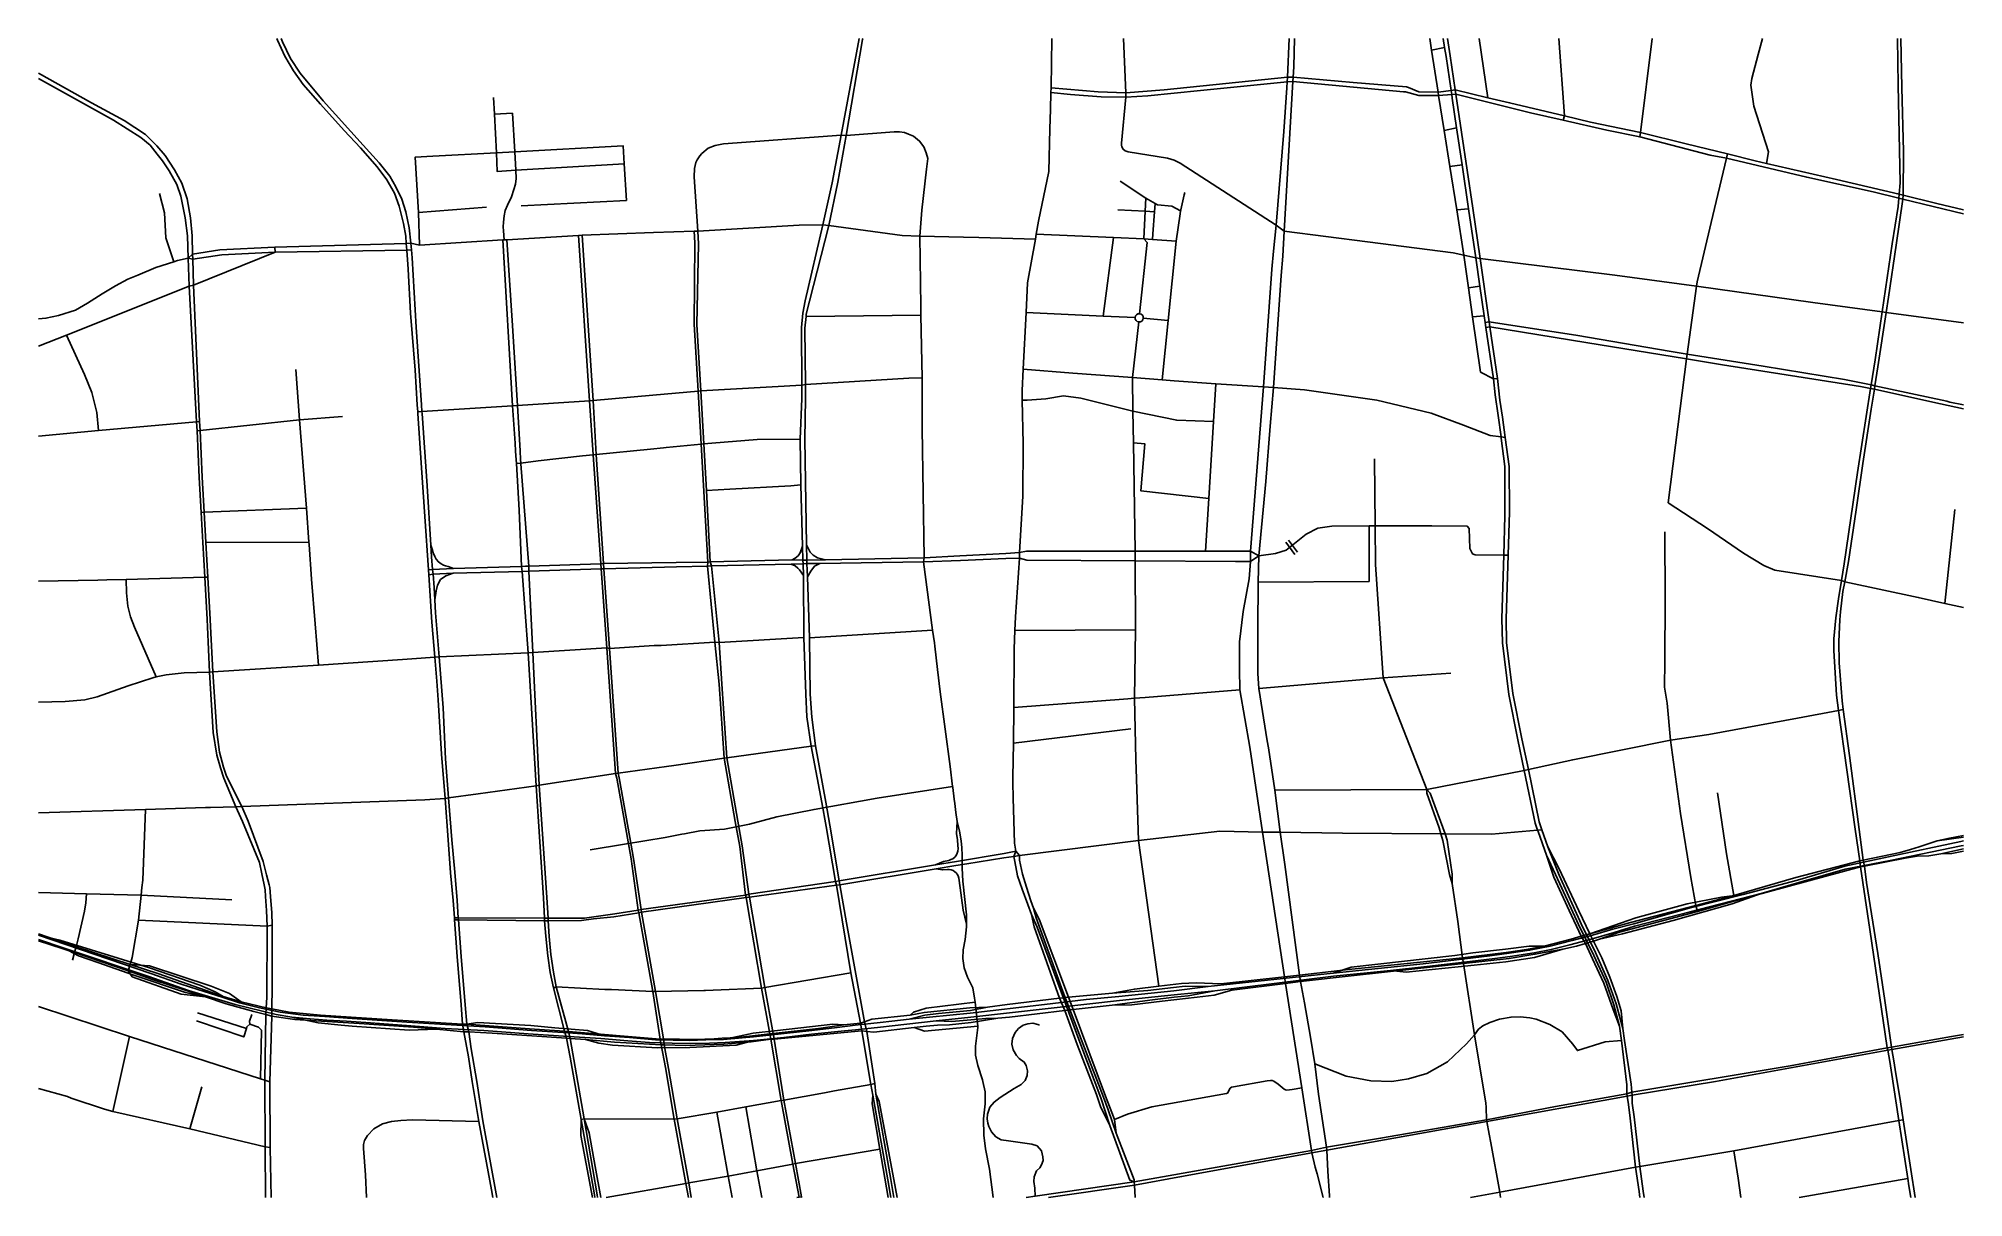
# Model space of a CAD drawing. Header units: inches. Extents: x 13422584 to 13430064, y 3681346 to 3685846.
import ezdxf

# ---------------------------------------------------------------- set-up
doc = ezdxf.new("R2010")
doc.units = ezdxf.units.IN
doc.header["$MEASUREMENT"] = 0

msp = doc.modelspace()

# ---------------------------------------------------------------- linework, layer by layer
for points in [[(13423509.4, 3685846), (13423512.1, 3685839.1), (13423541.3, 3685777.1), (13423574.4, 3685720.6), (13423612.6, 3685667.7), (13423678.7, 3685591.6), (13423771.9, 3685489.3), (13423834.2, 3685422)], [(13423845.4, 3685431.8), (13423689.8, 3685604.1), (13423600.8, 3685711.1), (13423562.9, 3685769), (13423531.8, 3685832.7), (13423526.7, 3685846)], [(13425772.6, 3685846), (13425702.9, 3685470.2), (13425668.1, 3685285.3), (13425631.2, 3685122.6), (13425562.4, 3684828.1), (13425553.1, 3684780.1), (13425547.8, 3684723.7), (13425549.7, 3684500), (13425550.1, 3684448.3)], [(13425564.2, 3684448.9), (13425564.1, 3684502.4), (13425561.4, 3684721.9), (13425565.9, 3684766.2), (13425566.9, 3684775.9), (13425579.1, 3684825.9), (13425654.4, 3685120.4), (13425690.2, 3685288.4), (13425722.3, 3685469.9), (13425785.5, 3685842.2)], [(13425785.5, 3685842.2), (13425786.2, 3685846)], [(13426520.8, 3685846), (13426517.9, 3685654.8), (13426517.7, 3685636.8), (13426516.1, 3685570)], [(13427392.4, 3685120.8), (13427019.8, 3685362.4), (13426996.2, 3685373.4), (13426970.5, 3685380.9), (13426817.3, 3685406.5), (13426806.3, 3685410.1), (13426798.8, 3685416.1), (13426793.7, 3685425), (13426792.1, 3685431.6), (13426792.2, 3685440), (13426808.3, 3685617.8), (13426808.5, 3685634.6), (13426799.3, 3685846)], [(13427443.3, 3685846), (13427436.5, 3685696.5), (13427435.6, 3685677.6), (13427434.6, 3685654.1), (13427423.2, 3685484.5), (13427392.4, 3685120.8), (13427382.4, 3685020.8)], [(13427418.1, 3685001.4), (13427424.5, 3685097.7), (13427457.7, 3685679), (13427458.7, 3685696.4), (13427461, 3685736.2), (13427464.5, 3685846)], [(13427989.8, 3685846), (13427996.8, 3685801.3), (13428022.2, 3685638.2), (13428024.2, 3685624.4), (13428046, 3685488.8), (13428068, 3685348.7), (13428094.5, 3685180.5), (13428122.2, 3685004.8), (13428140.1, 3684878), (13428155.9, 3684765.6), (13428186.2, 3684550.7), (13428236.7, 3684524.2), (13428252.7, 3684526.3)], [(13428042.3, 3685846), (13428047.5, 3685811.7), (13428052.8, 3685776.7), (13428072.5, 3685644.6), (13428074.9, 3685628), (13428077, 3685614.2), (13428094, 3685499.3), (13428115.3, 3685356.1), (13428140.8, 3685184.7), (13428168.4, 3684995), (13428184.4, 3684884.5), (13428201.1, 3684769.3), (13428205, 3684742.9), (13428207.7, 3684723.8), (13428236.7, 3684524.2), (13428243.3, 3684462.1)], [(13428262.5, 3684441.2), (13428252.7, 3684526.3), (13428223.7, 3684726.2), (13428220.9, 3684745.3), (13428185.2, 3684991.5), (13428156.8, 3685187.1), (13428090.9, 3685630.4), (13428088.4, 3685647), (13428068.8, 3685779.2), (13428058.6, 3685846)], [(13428181.8, 3685846), (13428215.8, 3685615.6)], [(13428491.3, 3685846), (13428512.6, 3685545.8), (13428508.1, 3685528.8)], [(13428853.3, 3685846), (13428808.1, 3685480.5), (13428806.1, 3685463.8)], [(13429297.7, 3685361.2), (13429305.9, 3685406.3), (13429248.6, 3685583.7), (13429237.8, 3685664.3), (13429240.8, 3685690.6), (13429265.3, 3685784.3), (13429282.5, 3685846)], [(13429807.1, 3685846), (13429809.7, 3685664.3), (13429817.3, 3685285.3), (13429813.7, 3685241.3), (13429812.4, 3685225.5), (13429809.8, 3685193.5), (13429786.5, 3685048.3), (13429747.4, 3684784.2), (13429720, 3684599), (13429704.9, 3684501.1), (13429702.8, 3684487.6), (13429652.2, 3684160.6), (13429599.5, 3683806.4), (13429589, 3683741.5), (13429577.6, 3683670.8), (13429567.5, 3683596.6)], [(13429583.1, 3683589.3), (13429585.1, 3683620.4), (13429595, 3683699.4), (13429602, 3683736.8), (13429616.7, 3683815), (13429646.1, 3684015.6), (13429673.1, 3684196.3), (13429704.7, 3684406.5), (13429717.2, 3684485.1), (13429719.2, 3684497.9), (13429730.8, 3684571), (13429762.6, 3684781.7), (13429771.7, 3684841.6), (13429801.4, 3685043.4), (13429827.4, 3685221.9), (13429829.7, 3685238.2), (13429830.3, 3685406.7), (13429824.1, 3685655.6), (13429819.9, 3685846)], [(13427996.8, 3685801.3), (13428047.5, 3685811.7)], [(13422999, 3685473.2), (13422916.3, 3685527.3), (13422789.6, 3685595.9), (13422583.6, 3685711.5)], [(13422583.6, 3685690.2), (13422875, 3685529), (13422981.2, 3685462)], [(13426517.7, 3685636.8), (13426593.7, 3685629.1), (13426712.6, 3685619.8), (13426808.3, 3685617.8), (13426893.8, 3685622.9), (13427098.9, 3685644.7), (13427435.6, 3685677.6), (13427457.7, 3685679), (13427887.5, 3685639), (13427896, 3685638.5), (13427947.3, 3685624.6), (13428024.2, 3685624.4), (13428074.9, 3685628), (13428090.9, 3685630.4), (13428381.7, 3685557.9), (13428508.1, 3685528.8), (13428677.9, 3685489.6), (13428806.1, 3685463.8), (13429078.7, 3685393.6), (13429143.1, 3685381.1), (13429454.8, 3685307.4), (13429712.2, 3685251.3), (13429812.4, 3685225.5), (13429827.4, 3685221.9), (13430063.6, 3685164.9)], [(13430063.6, 3685180.9), (13429960.3, 3685205.2), (13429829.7, 3685238.2), (13429813.7, 3685241.3), (13429570.6, 3685298.1), (13429297.7, 3685361.2), (13429253.5, 3685371.4), (13429146, 3685398), (13428986.3, 3685436.7), (13428808.1, 3685480.5), (13428613.8, 3685521.6), (13428512.6, 3685545.8), (13428299.9, 3685596.7), (13428215.8, 3685615.6), (13428088.4, 3685647), (13428072.5, 3685644.6), (13428022.2, 3685638.2), (13427947.5, 3685639.5), (13427906.9, 3685656.1), (13427898.8, 3685658), (13427692.6, 3685675.6), (13427458.7, 3685696.4), (13427436.5, 3685696.5), (13426957.7, 3685646.7), (13426808.5, 3685634.6), (13426701.5, 3685638.6), (13426517.9, 3685654.8)], [(13424352.2, 3685617), (13424355.6, 3685552.5), (13424363.5, 3685402.4), (13424365.4, 3685330.1), (13424438.7, 3685334.4), (13424859.8, 3685359)], [(13424355.6, 3685552.5), (13424424.8, 3685556.1)], [(13424392.6, 3685064.1), (13424389.8, 3685099.6), (13424388.9, 3685114.5), (13424389.8, 3685133), (13424393.1, 3685156.9), (13424397, 3685177.8), (13424405.4, 3685198.4), (13424420.9, 3685231.6), (13424431, 3685259.9), (13424437.6, 3685281.1), (13424440.3, 3685302.3), (13424438.7, 3685334.4), (13424434.1, 3685406), (13424424.8, 3685556.1)], [(13426516.1, 3685570), (13426513.4, 3685495.8)], [(13422981.2, 3685462), (13423016.9, 3685431.6), (13423045.1, 3685396.6), (13423065.3, 3685371.4), (13423091.2, 3685332.3), (13423121.6, 3685279.1), (13423136.8, 3685234), (13423153.7, 3685149.6), (13423162.4, 3685079.6), (13423164.9, 3684992.7), (13423169.3, 3684884.9), (13423197.7, 3684358.2), (13423199.6, 3684323.1), (13423208.2, 3684141.8), (13423215.8, 3684006.2), (13423222.3, 3683888.9), (13423229.8, 3683753.9), (13423238.9, 3683590), (13423240.3, 3683562.1), (13423248.6, 3683385.7), (13423261.8, 3683151.7), (13423276.1, 3683063.3), (13423291.2, 3683013.6), (13423303.8, 3682974.7), (13423349.7, 3682863.3)], [(13423374, 3682863.9), (13423314.2, 3682981.7), (13423302.8, 3683017), (13423286.9, 3683075.2), (13423277.1, 3683154.5), (13423260.4, 3683386.5), (13423252.1, 3683562.9), (13423250.7, 3683590.7), (13423241.6, 3683754.8), (13423234.1, 3683889), (13423227.6, 3684006.7), (13423220, 3684142.6), (13423211.4, 3684324.4), (13423209.8, 3684359), (13423185.9, 3684888.8), (13423182.9, 3684989.2), (13423181.8, 3685008.9), (13423180.8, 3685080.3), (13423174.1, 3685150), (13423160.6, 3685223.2), (13423140.9, 3685284.6), (13423112.4, 3685336.3), (13423075.8, 3685391.8), (13423043.7, 3685429.8), (13422999, 3685473.2)], [(13425145.4, 3685097.9), (13425131.2, 3685309.2), (13425132.4, 3685341.5), (13425138.4, 3685364.1), (13425143.2, 3685375.5), (13425153, 3685390.1), (13425161.7, 3685399.7), (13425185.6, 3685419.7), (13425213, 3685430.7), (13425245.3, 3685436.7), (13425702.9, 3685470.2), (13425722.3, 3685469.9)], [(13425722.3, 3685469.9), (13425908.8, 3685484.2), (13425929.6, 3685483.6), (13425948.2, 3685480.9), (13425964, 3685474.9), (13425983.5, 3685466.6), (13426007.5, 3685448), (13426023.9, 3685425), (13426032.6, 3685402.4), (13426038.7, 3685379.7), (13426034.5, 3685339.2), (13426015.7, 3685179.6), (13426008.3, 3685078.3), (13426011.6, 3684806.9), (13426012.3, 3684771.2), (13426017, 3684529.1), (13426017.1, 3684356.3)], [(13426513.4, 3685495.8), (13426509.4, 3685329.6), (13426469.5, 3685136.8), (13426460.6, 3685086.8), (13426457.2, 3685067.4), (13426427.2, 3684897.2), (13426421.2, 3684781.6), (13426409.9, 3684562.7), (13426405.6, 3684479.6), (13426406.4, 3684442.1), (13426410.1, 3684273.1), (13426409, 3684068.9), (13426396, 3683850.6), (13426395, 3683828.3), (13426380.5, 3683601.1), (13426378, 3683546.8), (13426374.8, 3683476.8), (13426373.3, 3683249), (13426372.6, 3683109.9), (13426369.4, 3682977.9)], [(13428046, 3685488.8), (13428094, 3685499.3)], [(13423834.2, 3685422), (13423899.5, 3685348.3), (13423937.3, 3685297.5), (13423966.8, 3685244.9), (13423985, 3685194.6), (13424001.6, 3685128.2), (13424010.5, 3685078.4), (13424012.7, 3685050.5), (13424014.6, 3685024.8), (13424020.3, 3684950), (13424029.7, 3684779.5), (13424046.7, 3684557.9), (13424055.2, 3684424.3), (13424057.1, 3684396.1), (13424057.5, 3684390.5), (13424072.2, 3684178.5), (13424085.4, 3683990), (13424098.9, 3683783.6)], [(13424123.5, 3683666.1), (13424120.6, 3683714.9), (13424116.7, 3683765.7), (13424115.1, 3683784.5), (13424111.2, 3683833.4), (13424108.3, 3683878.2), (13424093.2, 3684109.2), (13424074, 3684390.3), (13424073.5, 3684397.6), (13424071.8, 3684423.7), (13424051, 3684725.2), (13424035.6, 3684994.7), (13424032.5, 3685025.4), (13424029.9, 3685051.1), (13424023.8, 3685111.3), (13424011.3, 3685172.7), (13423995.4, 3685222.6), (13423972.2, 3685269.8), (13423948.8, 3685311.9), (13423907.3, 3685363.3), (13423845.4, 3685431.8)], [(13424064.1, 3685043.8), (13424060.2, 3685170.1), (13424054, 3685277.3), (13424047.7, 3685385.6), (13424115.7, 3685389.8), (13424363.5, 3685402.4), (13424434.1, 3685406), (13424855.9, 3685429.2), (13424859.8, 3685359), (13424867.8, 3685217.1)], [(13428916.6, 3684043.1), (13428963, 3684409.2), (13428987.7, 3684602), (13428990.5, 3684620.4), (13429026.4, 3684883.8), (13429028.7, 3684901.1), (13429083.2, 3685131.9), (13429143.1, 3685381.1), (13429146, 3685398)], [(13426879.2, 3685068), (13426884.4, 3685175), (13426886.8, 3685225.9), (13426787.2, 3685292.7)], [(13428115.3, 3685356.1), (13428068, 3685348.7)], [(13423109.5, 3684978.9), (13423078.9, 3685071.7), (13423073.7, 3685169.5), (13423053.4, 3685244.6)], [(13426886.8, 3685225.9), (13426922.6, 3685206), (13426932.1, 3685200.6), (13426987.9, 3685194.7), (13427021.4, 3685177.5)], [(13427022.1, 3685180.6), (13427035.3, 3685239.1)], [(13427035.3, 3685239.1), (13427037.6, 3685247.6)], [(13424324.2, 3685191.6), (13424060.2, 3685170.1)], [(13424867.8, 3685217.1), (13424459.7, 3685196.9)], [(13426777.6, 3685180.8), (13426884.4, 3685175), (13426920.2, 3685172.9)], [(13426922.6, 3685206), (13426920.2, 3685172.9), (13426914, 3685088.2), (13426912.3, 3685065.6)], [(13426950.5, 3684520.4), (13426973.8, 3684751.7), (13427004.7, 3685058.7), (13427019.5, 3685165.7), (13427021.4, 3685177.5), (13427022.1, 3685180.6)], [(13428140.8, 3685184.7), (13428094.5, 3685180.5)], [(13425631.2, 3685122.6), (13425539.1, 3685121.7), (13425145.4, 3685097.9), (13425131.4, 3685097.6), (13424973, 3685092.5), (13424695.8, 3685082.3), (13424681.8, 3685081.5), (13424403.5, 3685064.8), (13424392.6, 3685064.1), (13424387.2, 3685063.8), (13424064.1, 3685043.8), (13424029.9, 3685051.1)], [(13424681.8, 3685081.5), (13424724.4, 3684439.2), (13424739.3, 3684229), (13424769.1, 3683806.9), (13424769.9, 3683786.4), (13424792.3, 3683479.7), (13424826.1, 3682992.1), (13424830.7, 3682973.7), (13424872.5, 3682741.5)], [(13424881.3, 3682743.3), (13424839.6, 3682975.3), (13424835.9, 3682993.1), (13424801.8, 3683477.9), (13424779.9, 3683786.7), (13424779.2, 3683807.8), (13424750.8, 3684230.5), (13424739, 3684440.4), (13424695.8, 3685082.3)], [(13425131.4, 3685097.6), (13425133.3, 3685053), (13425130.9, 3684736.5), (13425147.2, 3684476.3), (13425158.6, 3684270.6), (13425183.8, 3683813.3), (13425182.6, 3683796.8), (13425211, 3683501.5), (13425228, 3683339.1), (13425247.8, 3683052.2), (13425290.4, 3682805.3)], [(13425300.6, 3682806.9), (13425258.1, 3683053.5), (13425238.3, 3683339.9), (13425228.2, 3683501.1), (13425199.3, 3683798), (13425194.1, 3683814.4), (13425178.8, 3684091.2), (13425168.9, 3684271.6), (13425157.5, 3684477.9), (13425141.1, 3684735.9), (13425147.6, 3685048.8), (13425145.4, 3685097.9)], [(13426178.5, 3685075.1), (13426008.3, 3685078.3), (13425939.9, 3685081.8), (13425654.4, 3685120.4), (13425631.2, 3685122.6)], [(13426237.9, 3685073.5), (13426178.5, 3685075.1)], [(13426457.2, 3685067.4), (13426237.9, 3685073.5)], [(13426460.6, 3685086.8), (13426760.2, 3685073.4), (13426879.2, 3685068)], [(13426720.6, 3684768.2), (13426760.2, 3685073.4)], [(13427392.4, 3685120.8), (13427424.5, 3685097.7), (13427747.9, 3685056.2), (13428080.8, 3685013.5), (13428122.2, 3685004.8), (13428168.4, 3684995), (13428185.2, 3684991.5), (13428709.1, 3684927.1), (13429026.4, 3684883.8), (13429478.5, 3684820.4), (13429747.4, 3684784.2), (13429762.6, 3684781.7), (13430063.6, 3684741.8)], [(13422583.6, 3684651.2), (13422692.8, 3684694.8), (13423169.3, 3684884.9), (13423185.9, 3684888.8), (13423503, 3685016.1), (13423501.3, 3685035.9)], [(13424029.9, 3685051.1), (13424012.7, 3685050.5), (13423501.3, 3685035.9), (13423287.6, 3685025.3), (13423181.8, 3685008.9), (13423164.9, 3684992.7)], [(13423164.9, 3684992.7), (13423182.9, 3684989.2), (13423296.3, 3685006.6), (13423503, 3685016.1), (13424014.6, 3685024.8), (13424032.5, 3685025.4)], [(13424387.2, 3685063.8), (13424425.5, 3684420.1), (13424435.6, 3684275.3), (13424437.5, 3684243.4)], [(13424454.8, 3684245), (13424444.8, 3684421.3), (13424424.7, 3684750.9), (13424403.5, 3685064.8)], [(13426861.9, 3684777.4), (13426891, 3685053.7), (13426879.2, 3685068)], [(13426879.2, 3685068), (13426912.3, 3685065.6), (13427004.7, 3685058.7)], [(13427382.4, 3685020.8), (13427376.1, 3684950.3)], [(13427412.7, 3684925.5), (13427418.1, 3685001.4)], [(13423164.9, 3684992.7), (13423123.9, 3684983.5), (13423109.5, 3684978.9), (13423039.9, 3684956.7), (13422969.8, 3684927.6), (13422931.1, 3684911), (13422883.4, 3684886.2), (13422831.4, 3684854.3), (13422774.3, 3684818), (13422727.3, 3684791.6), (13422661.5, 3684770.3), (13422612.3, 3684760), (13422583.6, 3684758.2)], [(13427376.1, 3684950.3), (13427343.5, 3684493.1), (13427293.3, 3683856.1), (13427293.3, 3683815)], [(13427326.1, 3683837.8), (13427352.7, 3684126.4), (13427369.4, 3684341.4), (13427382.4, 3684490.4), (13427412.7, 3684925.5)], [(13428184.4, 3684884.5), (13428140.1, 3684878)], [(13425565.9, 3684766.2), (13426012.3, 3684771.2)], [(13426844.6, 3684762.6), (13426720.6, 3684768.2), (13426421.2, 3684781.6)], [(13426859.3, 3684745.3), (13426865.6, 3684746.1), (13426871, 3684749.1), (13426874.9, 3684754.1), (13426876.6, 3684760.1), (13426875.9, 3684766.3), (13426872.8, 3684771.8), (13426867.9, 3684775.7), (13426861.9, 3684777.4), (13426855.7, 3684776.7), (13426850.2, 3684773.6), (13426846.3, 3684768.7), (13426844.6, 3684762.6), (13426845.3, 3684756.4), (13426848.4, 3684750.9), (13426853.3, 3684747), (13426859.3, 3684745.3)], [(13428155.9, 3684765.6), (13428201.1, 3684769.3)], [(13422692.8, 3684694.8), (13422762.6, 3684541.9), (13422791.2, 3684471.4), (13422810.3, 3684393.8), (13422816.6, 3684323.4)], [(13426834, 3684529.4), (13426859.3, 3684745.3)], [(13426876.6, 3684760.1), (13426973.8, 3684751.7)], [(13429998.3, 3684437.3), (13429719.2, 3684497.9), (13429704.9, 3684501.1), (13429600.6, 3684521.9), (13429284.9, 3684573.4), (13428990.5, 3684620.4), (13428920.1, 3684631.7), (13428564.5, 3684692.4), (13428220.9, 3684745.3), (13428205, 3684742.9)], [(13428207.7, 3684723.8), (13428223.7, 3684726.2), (13428595.9, 3684666.2), (13428987.7, 3684602), (13429127.1, 3684579.1), (13429663.2, 3684495), (13429702.8, 3684487.6), (13429717.2, 3684485.1), (13429944.6, 3684434.2), (13430063.6, 3684407.8)], [(13423583.6, 3684560.4), (13423597.8, 3684364.8), (13423624.3, 3684023), (13423634.5, 3683890.9), (13423635.3, 3683881.2), (13423644.1, 3683747), (13423658.7, 3683573.6), (13423672.2, 3683412.9)], [(13426409.9, 3684562.7), (13426602.6, 3684547.2), (13426834, 3684529.4), (13426950.5, 3684520.4), (13426996.3, 3684516.9), (13427158.9, 3684505.7), (13427343.5, 3684493.1), (13427382.4, 3684490.4), (13427503.5, 3684482.1), (13427783.4, 3684442.1), (13427995.1, 3684391.8), (13428120.9, 3684344.4), (13428224.6, 3684304.4), (13428266.7, 3684298.8), (13428283.3, 3684296.6)], [(13426017, 3684529.1), (13425965.6, 3684527.7), (13425564.1, 3684502.4), (13425549.7, 3684500), (13425157.5, 3684477.9), (13425147.2, 3684476.3), (13424970.9, 3684460.6), (13424739, 3684440.4), (13424724.4, 3684439.2), (13424444.8, 3684421.3), (13424425.5, 3684420.1), (13424073.5, 3684397.6), (13424057.1, 3684396.1)], [(13426834, 3684529.4), (13426836.1, 3684398.6), (13426838.1, 3684276.6), (13426844.8, 3683856.1), (13426844.8, 3683817.5), (13426845.8, 3683550.1), (13426842.3, 3683284.2), (13426847.2, 3683045.9), (13426848.6, 3683010.6), (13426858.2, 3682731.6), (13426937.3, 3682166.1)], [(13427158.9, 3684505.7), (13427149.7, 3684358.7), (13427130.9, 3684060), (13427118, 3683856.1)], [(13425550.1, 3684448.3), (13425543.1, 3684290.5), (13425545.6, 3684112.4), (13425551.7, 3683875), (13425553.8, 3683820.9), (13425554.4, 3683806.5)], [(13425569.6, 3683807.1), (13425568.9, 3683821), (13425567.8, 3683879.8), (13425560.7, 3684290.6), (13425564.2, 3684448.9)], [(13426406.4, 3684442.1), (13426425.6, 3684442.1), (13426498.4, 3684447.5), (13426566.5, 3684458.2), (13426633.4, 3684449.9), (13426836.1, 3684398.6), (13427006.6, 3684363.9), (13427149.7, 3684358.7)], [(13428243.3, 3684462.1), (13428255.3, 3684382.1)], [(13428271.7, 3684375.8), (13428262.5, 3684441.2)], [(13430010.9, 3684434.6), (13429998.3, 3684437.3)], [(13430063.6, 3684423.3), (13430010.9, 3684434.6)], [(13423209.8, 3684359), (13423197.7, 3684358.2), (13422816.6, 3684323.4), (13422583.6, 3684302.1)], [(13423199.6, 3684323.1), (13423211.4, 3684324.4), (13423597.8, 3684364.8), (13423764.6, 3684378.3)], [(13426017.1, 3684356.3), (13426017.6, 3684331.3)], [(13426017.6, 3684331.3), (13426025.5, 3683829.7), (13426023.1, 3683813.8), (13426057, 3683549.3), (13426065, 3683499.1)], [(13428255.3, 3684382.1), (13428266.7, 3684298.8), (13428267.2, 3684294.5), (13428281.9, 3684183.8), (13428281.5, 3683992.6), (13428277.1, 3683840.2), (13428269.9, 3683593.8), (13428271.9, 3683500.1), (13428296.5, 3683299.4), (13428332.1, 3683123.1), (13428357, 3683003.8), (13428399.7, 3682798.9), (13428408.7, 3682771.7), (13428410.4, 3682766.6), (13428443.7, 3682674.8), (13428471.9, 3682589.9), (13428531.7, 3682459.6), (13428578.6, 3682360.7), (13428594.2, 3682331.6), (13428621.6, 3682272.7), (13428665.8, 3682178.7), (13428701.8, 3682075.8), (13428726.6, 3682010.5), (13428734.9, 3681955.8), (13428755.8, 3681783.6), (13428755.5, 3681748.2)], [(13428775.4, 3681754.4), (13428771.9, 3681785.7), (13428747, 3681955.6), (13428739.9, 3682001.6), (13428733.1, 3682070.4), (13428716.5, 3682126.6), (13428690, 3682200.8), (13428658.2, 3682276.2), (13428625.3, 3682341.7), (13428611.8, 3682369.8), (13428569, 3682459.1), (13428493.1, 3682622.3), (13428448.1, 3682707.8), (13428425.4, 3682773.1), (13428415.2, 3682804.1), (13428372.7, 3683007.6), (13428347.9, 3683126.9), (13428312.4, 3683302.2), (13428288.1, 3683500.7), (13428286.2, 3683592.4), (13428294.1, 3683839.9), (13428299.4, 3684008.1), (13428298.1, 3684184.8), (13428283.3, 3684296.6), (13428271.7, 3684375.8)], [(13424440.5, 3684195.3), (13424457.6, 3684197.5), (13424525.7, 3684206.2), (13424697.4, 3684225.1), (13424739.3, 3684229), (13424750.8, 3684230.5), (13424961.4, 3684252), (13425012.2, 3684256.8)], [(13425012.2, 3684256.8), (13425023.1, 3684257.8)], [(13425023.1, 3684257.8), (13425158.6, 3684270.6), (13425168.9, 3684271.6), (13425199.9, 3684274.5), (13425376.6, 3684289.1), (13425543.1, 3684290.5)], [(13427130.9, 3684060), (13426867.2, 3684089.1), (13426882.2, 3684272.4), (13426838.1, 3684276.6)], [(13424437.5, 3684243.4), (13424439.6, 3684209.5)], [(13424439.6, 3684209.5), (13424440.5, 3684195.3), (13424451.6, 3684014.2), (13424461, 3683796.5), (13424463.6, 3683776.7), (13424486.2, 3683460.9), (13424516.9, 3682943.7), (13424546, 3682509.4), (13424549.7, 3682430.9), (13424549.9, 3682420), (13424554.6, 3682360.1)], [(13424456.8, 3684211), (13424454.8, 3684245)], [(13424568.3, 3682359.9), (13424564.2, 3682419.9), (13424563.5, 3682431.1), (13424559, 3682510.1), (13424529.6, 3682946.3), (13424504.8, 3683461.8), (13424488.5, 3683777.3), (13424488.8, 3683797.8), (13424457.7, 3684194.1), (13424457.6, 3684197.5), (13424456.8, 3684211)], [(13427775, 3684214.4), (13427777.4, 3683953.3), (13427778.6, 3683803.6), (13427808.4, 3683364.1), (13427978.5, 3682929.9)], [(13425545.6, 3684112.4), (13425506.3, 3684109.6), (13425270.1, 3684096.7), (13425178.8, 3684091.2)], [(13423215.8, 3684006.2), (13423227.6, 3684006.7), (13423624.3, 3684023)], [(13428916.6, 3684043.1), (13429069.3, 3683943.6), (13429208.5, 3683847.4), (13429288.3, 3683799.3), (13429330.7, 3683782.2), (13429589, 3683741.5), (13429602, 3683736.8), (13429887.7, 3683675.8), (13429991.2, 3683652.8), (13430063.6, 3683636.7)], [(13427322.3, 3683734.9), (13427753.7, 3683737.9), (13427753.7, 3683953.2)], [(13427326.1, 3683837.8), (13427390.6, 3683845.9), (13427431.2, 3683859), (13427509.4, 3683921.1), (13427554.2, 3683944.4), (13427608.6, 3683952.7), (13427753.7, 3683953.2), (13427777.4, 3683953.3), (13427997.3, 3683953.9), (13428135.6, 3683952.4), (13428143, 3683944.1), (13428145.4, 3683865.9), (13428155.3, 3683844.7), (13428166.3, 3683840.8), (13428277.1, 3683840.2), (13428294.1, 3683839.9)], [(13429991.2, 3683652.8), (13430030.1, 3684017.5)], [(13423234.1, 3683889), (13423634.5, 3683890.9)], [(13424196.7, 3683788.3), (13424176, 3683795.3), (13424165, 3683798.3), (13424157.4, 3683801.3), (13424148, 3683806.3), (13424137.4, 3683813.5), (13424128.3, 3683824.8), (13424123, 3683834.7), (13424117.3, 3683848.7), (13424113.1, 3683863.4), (13424108.3, 3683878.2)], [(13425551.7, 3683875), (13425543, 3683848.9), (13425535, 3683837.9), (13425523.7, 3683827.8), (13425512, 3683821.2)], [(13425641.6, 3683822.4), (13425610.4, 3683830.1), (13425593.7, 3683840.3), (13425582.1, 3683851.7), (13425567.8, 3683879.8)], [(13427430.8, 3683890.5), (13427465, 3683842.4)], [(13427476.1, 3683851), (13427440.8, 3683898.3)], [(13428924.6, 3683121.5), (13428912.5, 3683265.1), (13428901.3, 3683327.5), (13428902.9, 3683428.3), (13428904.1, 3683667.9), (13428902.9, 3683930.3)], [(13425568.9, 3683821), (13425553.8, 3683820.9), (13425512, 3683821.2), (13425194.1, 3683814.4), (13425183.8, 3683813.3), (13425061.9, 3683810.9), (13424779.2, 3683807.8), (13424769.1, 3683806.9), (13424488.8, 3683797.8), (13424475.9, 3683797.2), (13424461, 3683796.5), (13424196.7, 3683788.3), (13424115.1, 3683784.5), (13424098.9, 3683783.6)], [(13425062.3, 3683794.5), (13425182.6, 3683796.8), (13425184.8, 3683796.9), (13425195.1, 3683798), (13425199.3, 3683798), (13425508.6, 3683805.2), (13425554.4, 3683806.5), (13425569.6, 3683807.1)], [(13425508.6, 3683805.2), (13425523.7, 3683798.4), (13425533.5, 3683789.5), (13425541, 3683783.5), (13425555.7, 3683760.7)], [(13425554.4, 3683806.5), (13425555.7, 3683760.7), (13425558, 3683520.2), (13425565.8, 3683300.2), (13425569.2, 3683212.4), (13425585.8, 3683098), (13425627.2, 3682879.2)], [(13426163.5, 3683837.6), (13426025.5, 3683829.7), (13425641.6, 3683822.4), (13425568.9, 3683821)], [(13425569.6, 3683807.1), (13425620, 3683807.4), (13426023.1, 3683813.8), (13426165.8, 3683818.6)], [(13425642.8, 3682881.3), (13425603.2, 3683100), (13425588.3, 3683211.2), (13425581.5, 3683300.2), (13425579.3, 3683519.4), (13425571.6, 3683755.2), (13425569.6, 3683807.1)], [(13425571.6, 3683755.2), (13425584.3, 3683777.2), (13425599.2, 3683797.7), (13425620, 3683807.4)], [(13426342.1, 3683846), (13426163.5, 3683837.6)], [(13426165.8, 3683818.6), (13426342.2, 3683827.4)], [(13427244.1, 3683856.1), (13427118, 3683856.1), (13426844.8, 3683856.1), (13426422.3, 3683855), (13426396, 3683850.6), (13426342.1, 3683846)], [(13426342.2, 3683827.4), (13426395, 3683828.3), (13426423.6, 3683821.1), (13426844.8, 3683817.5), (13427235.1, 3683815.3)], [(13427235.1, 3683815.3), (13427256.7, 3683815.2)], [(13427261.9, 3683856.1), (13427244.1, 3683856.1)], [(13427293.3, 3683815), (13427288.4, 3683748.4), (13427264.3, 3683620.9), (13427250, 3683503.5), (13427250.8, 3683397.1), (13427251.7, 3683316.9), (13427290.5, 3683093.9), (13427339.5, 3682765), (13427425.2, 3682203.3)], [(13427256.7, 3683815.2), (13427293.3, 3683815)], [(13427326.1, 3683837.8), (13427293.3, 3683856.1), (13427261.9, 3683856.1)], [(13427293.3, 3683815), (13427326.1, 3683837.8)], [(13427358, 3683119.2), (13427325.7, 3683322.8), (13427321.1, 3683380.8), (13427322, 3683557.8), (13427322.3, 3683734.9), (13427326.1, 3683837.8)], [(13422583.6, 3683739.1), (13422813.9, 3683742.5), (13422849.2, 3683744), (13422923.8, 3683746), (13423229.8, 3683753.9), (13423241.6, 3683754.8)], [(13422923.8, 3683746), (13422925.3, 3683693.9), (13422931, 3683641.9), (13422940.5, 3683600.4), (13422956.7, 3683560.4), (13423040.8, 3683366.9)], [(13424098.9, 3683783.6), (13424100.5, 3683764.2), (13424112.1, 3683579.8), (13424123.5, 3683443.9)], [(13424100.5, 3683764.2), (13424116.7, 3683765.7), (13424194.8, 3683770)], [(13424123.5, 3683666.1), (13424129.4, 3683701), (13424134.3, 3683723.4), (13424145.7, 3683744.9), (13424165.8, 3683759.7), (13424194.8, 3683770)], [(13424194.8, 3683770), (13424463.6, 3683776.7), (13424488.5, 3683777.3), (13424769.9, 3683786.4), (13424779.9, 3683786.7), (13425062.3, 3683794.5)], [(13424139.9, 3683445), (13424126.5, 3683615.4), (13424123.5, 3683666.1)], [(13429567.5, 3683596.6), (13429559.7, 3683515.2)], [(13429578.9, 3683504.7), (13429583.1, 3683589.3)], [(13425558, 3683520.2), (13425228.2, 3683501.1), (13425211, 3683501.5), (13425002.9, 3683489.4)], [(13426057, 3683549.3), (13425579.3, 3683519.4)], [(13426065, 3683499.1), (13426066.5, 3683486.7)], [(13426845.8, 3683550.1), (13426378, 3683546.8)], [(13429559.7, 3683515.2), (13429560.4, 3683470.1), (13429570, 3683296.7), (13429578.4, 3683237.2), (13429643.3, 3682775.5), (13429660.3, 3682652.8), (13429663.9, 3682629.7), (13429700.2, 3682387.1), (13429767.2, 3681927.3), (13429769.1, 3681917.8), (13429778, 3681873.9)], [(13429792.4, 3681876.5), (13429785, 3681921.1), (13429783.8, 3681929), (13429757.4, 3682110.8), (13429731.1, 3682293.7), (13429687.1, 3682568.6), (13429678.8, 3682631.8), (13429674.4, 3682655.5), (13429657.9, 3682774.8), (13429620.7, 3683061.8), (13429596.2, 3683240.2), (13429591.6, 3683274.1), (13429580.4, 3683421.7), (13429578.9, 3683504.7)], [(13422583.6, 3683269.7), (13422687.5, 3683271.3), (13422763.6, 3683278.5), (13422811.8, 3683290.5), (13422931.7, 3683332), (13423028, 3683364.2), (13423040.8, 3683366.9), (13423079.1, 3683374.8), (13423149.4, 3683383.5), (13423248.6, 3683385.7), (13423260.4, 3683386.5), (13423672.2, 3683412.9), (13423998.3, 3683435.3)], [(13423998.3, 3683435.3), (13424034.7, 3683437.8)], [(13424034.7, 3683437.8), (13424123.5, 3683443.9)], [(13424123.5, 3683443.9), (13424139.9, 3683445)], [(13424123.5, 3683443.9), (13424131.2, 3683351.2), (13424136.9, 3683277.8), (13424149.5, 3683067.7), (13424163.2, 3682895.7), (13424175, 3682734.1), (13424184.3, 3682606.6), (13424194.3, 3682498.5), (13424199.6, 3682432.1), (13424200.5, 3682423.4), (13424210.2, 3682282), (13424225.6, 3682094.1), (13424231.1, 3682019.3), (13424236.4, 3681989.1), (13424254.5, 3681891.8), (13424269.2, 3681796.9), (13424295.1, 3681640.8), (13424343.8, 3681375.8), (13424349, 3681346)], [(13424976.3, 3683488.8), (13424801.8, 3683477.9), (13424792.3, 3683479.7), (13424504.8, 3683461.8), (13424486.2, 3683460.9), (13424139.9, 3683445)], [(13424364.3, 3681346), (13424310.4, 3681643.7), (13424287.1, 3681795.8), (13424264.8, 3681923), (13424255.4, 3681989), (13424247.8, 3682019.4), (13424241.6, 3682093.5), (13424225.8, 3682281), (13424215.5, 3682423.8), (13424214.8, 3682432.4), (13424209.8, 3682499.7), (13424200.9, 3682608.5), (13424189.2, 3682734.8), (13424176.2, 3682898.1), (13424164.8, 3683049.3), (13424155.6, 3683246.8), (13424139.9, 3683445)], [(13425002.9, 3683489.4), (13424976.3, 3683488.8)], [(13426066.5, 3683486.7), (13426077, 3683396.5), (13426087.6, 3683308.7), (13426125.5, 3683019.8), (13426135.6, 3682941.5), (13426136.1, 3682938)], [(13428071.4, 3683382.2), (13427808.4, 3683364.1), (13427325.7, 3683322.8)], [(13426373.3, 3683249), (13426816.1, 3683282.1), (13426842.3, 3683284.2), (13426883.5, 3683287.6)], [(13427251.7, 3683316.9), (13426883.5, 3683287.6)], [(13429596.2, 3683240.2), (13429578.4, 3683237.2), (13429418.2, 3683206.9), (13429073.6, 3683143.8), (13428924.6, 3683121.5), (13428545.5, 3683045.4), (13428372.7, 3683007.6)], [(13426372.6, 3683109.9), (13426828.1, 3683166)], [(13425052.8, 3683023.5), (13425247.8, 3683052.2), (13425258.1, 3683053.5), (13425585.8, 3683098), (13425603.2, 3683100)], [(13427363, 3683091.8), (13427358, 3683119.2)], [(13427483.2, 3682208.7), (13427426.4, 3682638.4), (13427408.7, 3682763.9), (13427387.3, 3682927.4), (13427363, 3683091.8)], [(13428924.6, 3683121.5), (13428964.3, 3682836.4), (13429004.7, 3682588), (13429024, 3682479.5), (13429029.7, 3682456.5)], [(13424163.2, 3682895.7), (13424176.2, 3682898.1), (13424292.1, 3682913.4), (13424516.9, 3682943.7), (13424529.6, 3682946.3), (13424826.1, 3682992.1), (13424835.9, 3682993.1), (13425024.3, 3683019.8)], [(13425024.3, 3683019.8), (13425052.8, 3683023.5)], [(13426369.4, 3682977.9), (13426369.7, 3682958.6)], [(13427387.3, 3682927.4), (13427978.5, 3682929.9), (13428357, 3683003.8), (13428372.7, 3683007.6)], [(13426135.6, 3682941.5), (13425842.1, 3682896.1), (13425597, 3682853), (13425452.2, 3682824.4), (13425345.9, 3682795.7), (13425249.2, 3682776.6), (13425153, 3682769.5), (13425093.6, 3682758.1)], [(13426136.1, 3682938), (13426142.1, 3682891.9)], [(13426381.8, 3682690), (13426375.9, 3682721.5), (13426371.3, 3682896), (13426369.7, 3682958.6)], [(13428076.1, 3682565), (13428077, 3682600.8), (13428057.7, 3682733.4), (13428048.9, 3682757.4), (13427991.4, 3682915.4), (13427978.5, 3682929.9)], [(13427978.5, 3682929.9), (13427978.5, 3682916.2), (13428025.6, 3682780.8), (13428032.8, 3682757.5), (13428040.8, 3682731.8), (13428066.9, 3682600), (13428076.1, 3682565)], [(13429108.2, 3682916.8), (13429143.3, 3682680.3), (13429171.2, 3682517.9)], [(13423233, 3682859.7), (13422999.1, 3682852.5), (13422583.6, 3682839.7)], [(13422999.1, 3682852.5), (13422989.5, 3682578.4)], [(13423251.8, 3682860.2), (13423233, 3682859.7)], [(13423349.7, 3682863.3), (13423251.8, 3682860.2)], [(13423374, 3682863.9), (13423349.7, 3682863.3)], [(13423349.7, 3682863.3), (13423376.7, 3682805.2), (13423442.8, 3682647), (13423451.9, 3682603.1), (13423460.4, 3682560)], [(13424163.2, 3682895.7), (13424085.3, 3682890.1), (13423374, 3682863.9)], [(13423479.3, 3682560.5), (13423469.7, 3682598.4), (13423456.8, 3682649.9), (13423397.7, 3682806.8), (13423374, 3682863.9)], [(13425627.2, 3682879.2), (13425644.1, 3682786.5)], [(13425658.8, 3682791.9), (13425642.8, 3682881.3)], [(13426142.1, 3682891.9), (13426144.2, 3682875.5), (13426147.6, 3682840.9), (13426153.2, 3682805.7)], [(13425083.3, 3682756.1), (13425019.2, 3682743.8), (13424861, 3682717.7), (13424726.6, 3682695.4)], [(13425093.6, 3682758.1), (13425083.3, 3682756.1)], [(13425290.4, 3682805.3), (13425308.3, 3682709.3)], [(13425318.4, 3682711.5), (13425300.6, 3682806.9)], [(13425644.1, 3682786.5), (13425680.8, 3682572.6), (13425683.8, 3682558.5), (13425740.6, 3682218), (13425777.2, 3682022.5)], [(13425793.4, 3682027.9), (13425723.1, 3682411.9), (13425697, 3682560.4), (13425694.7, 3682574.8), (13425658.8, 3682791.9)], [(13426153.2, 3682805.7), (13426150.5, 3682759.7), (13426154.1, 3682734.7), (13426156.2, 3682712.9), (13426157.1, 3682701.4), (13426156, 3682691), (13426153.8, 3682682.5), (13426150, 3682674.4), (13426143.9, 3682667.8), (13426136.5, 3682661.2), (13426129.3, 3682657.7), (13426120.7, 3682655), (13426099.6, 3682651), (13426069.5, 3682637.4)], [(13426153.2, 3682805.7), (13426162.3, 3682767.7), (13426168.5, 3682730.9), (13426171.9, 3682703.1), (13426173, 3682675.2), (13426172.5, 3682624.9), (13426174.7, 3682574.5), (13426189.1, 3682443.3), (13426189.4, 3682407)], [(13426396.1, 3682673.9), (13426858.2, 3682731.6), (13427173.5, 3682767.7), (13427339.5, 3682765)], [(13427339.5, 3682765), (13427408.7, 3682763.9)], [(13427408.7, 3682763.9), (13427650.2, 3682760), (13428032.8, 3682757.5), (13428048.9, 3682757.4), (13428230.2, 3682756.2), (13428408.7, 3682771.7), (13428425.4, 3682773.1)], [(13430063.6, 3682752.1), (13430008.9, 3682740.7), (13429961.9, 3682730.1), (13429891.2, 3682707.8), (13429857.1, 3682696.7), (13429817.4, 3682685.6), (13429674.4, 3682655.5), (13429660.3, 3682652.8), (13429411.6, 3682588.2), (13429171.2, 3682517.9), (13429024, 3682479.5), (13428769.2, 3682413.7), (13428611.8, 3682369.8)], [(13424872.5, 3682741.5), (13424886.8, 3682660.6)], [(13424895.7, 3682662.3), (13424881.3, 3682743.3)], [(13425308.3, 3682709.3), (13425330.2, 3682520), (13425332.9, 3682511.3), (13425392.9, 3682159.2), (13425425.7, 3681980.8), (13425428.8, 3681960.1)], [(13425441.7, 3681961.1), (13425438.6, 3681982.3), (13425406.2, 3682161.4), (13425345.7, 3682512.3), (13425344.2, 3682523.6), (13425318.4, 3682711.5)], [(13426335.5, 3682681.4), (13426150.5, 3682650.3)], [(13426381.8, 3682690), (13426335.5, 3682681.4)], [(13426381.8, 3682690), (13426373.4, 3682669.7), (13426377.1, 3682649.9), (13426388.2, 3682595.2), (13426405.4, 3682543.4), (13426427.5, 3682483.4), (13426441.7, 3682444.2), (13426452.3, 3682396.9), (13426551.1, 3682119.7), (13426571.9, 3682072.1)], [(13426585.9, 3682123.6), (13426472.5, 3682426.5), (13426449.6, 3682469.3), (13426439.8, 3682497.8), (13426422.2, 3682550.8), (13426407.2, 3682601.7), (13426395.2, 3682655.1), (13426396.1, 3682673.9), (13426381.8, 3682690)], [(13428443.7, 3682674.8), (13428495.4, 3682564), (13428575.7, 3682389.6)], [(13428585.1, 3682394.7), (13428492.7, 3682597.5), (13428448.1, 3682707.8)], [(13428625.3, 3682341.7), (13428649.5, 3682348.3), (13428726.3, 3682376.2), (13429029.7, 3682456.5), (13429171.5, 3682496.5), (13429663.9, 3682629.7), (13429678.8, 3682631.8), (13429837.2, 3682663.4), (13429883.2, 3682671.4), (13429928.9, 3682672.2), (13429975.7, 3682680.3), (13430018.2, 3682681.2), (13430063.6, 3682690.9)], [(13430052.7, 3682728.6), (13429772.8, 3682669), (13429602.1, 3682632.9), (13429419.2, 3682578.4), (13429207.8, 3682522.5), (13428997.4, 3682469), (13428782.8, 3682408.4)], [(13428785.5, 3682399.3), (13429001.7, 3682455.4), (13429277.9, 3682526.8), (13429424.4, 3682569.4), (13429603.3, 3682620.2), (13429778.5, 3682655), (13430054.4, 3682711)], [(13430063.6, 3682744.7), (13429961.9, 3682730.1)], [(13429975.7, 3682680.3), (13430063.6, 3682699.1)], [(13430063.6, 3682730.8), (13430052.7, 3682728.6)], [(13430054.4, 3682711), (13430063.6, 3682712.7)], [(13426150.5, 3682650.3), (13426069.5, 3682637.4), (13425694.7, 3682574.8), (13425680.8, 3682572.6), (13425344.2, 3682523.6), (13425330.2, 3682520), (13424925, 3682464), (13424914, 3682461.7), (13424822.8, 3682447.8), (13424705.5, 3682430.7), (13424614.8, 3682429.9), (13424563.5, 3682431.1), (13424549.7, 3682430.9), (13424214.8, 3682432.4), (13424199.6, 3682432.1)], [(13424200.5, 3682423.4), (13424215.5, 3682423.8), (13424549.9, 3682420), (13424564.2, 3682419.9), (13424693.2, 3682421.9), (13424740.7, 3682427.3), (13424819.1, 3682435.8), (13424916.5, 3682450.9), (13424927.3, 3682453.3), (13425332.9, 3682511.3), (13425345.7, 3682512.3), (13425683.8, 3682558.5), (13425697, 3682560.4), (13426071.8, 3682621.9), (13426148.6, 3682634.6)], [(13424886.8, 3682660.6), (13424914, 3682461.7), (13424916.5, 3682450.9), (13424970.6, 3682145.7), (13424998.6, 3681960.5)], [(13425011.8, 3681961.6), (13424981.5, 3682146.3), (13424927.3, 3682453.3), (13424925, 3682464), (13424895.7, 3682662.3)], [(13426071.8, 3682621.9), (13426095.9, 3682617.5), (13426115.5, 3682619.8), (13426122, 3682619.5), (13426130.6, 3682618.3), (13426137.4, 3682615.2), (13426144.5, 3682610.4), (13426149.6, 3682606.4), (13426153.6, 3682601), (13426156.7, 3682594.5), (13426159.2, 3682586.3), (13426161, 3682576.6), (13426176, 3682461.5), (13426189.4, 3682407)], [(13426148.6, 3682634.6), (13426190.9, 3682641.3), (13426335.2, 3682664.3)], [(13426335.2, 3682664.3), (13426373.4, 3682669.7), (13426396.1, 3682673.9)], [(13422583.6, 3682530.6), (13422770.6, 3682525.3), (13422982.2, 3682519.4), (13423335, 3682501.9)], [(13422770.6, 3682525.3), (13422767.1, 3682489.7), (13422762.9, 3682457.2), (13422737.5, 3682349.7), (13422729.5, 3682318.7), (13422723.5, 3682297.6), (13422715.4, 3682266.9)], [(13422985.4, 3682549.8), (13422982.2, 3682519.4), (13422971.9, 3682422.6), (13422947.2, 3682278.3), (13422939.7, 3682250.2), (13422931.8, 3682225.6)], [(13422989.5, 3682578.4), (13422985.4, 3682549.8)], [(13423460.4, 3682560), (13423464.1, 3682540.7), (13423465.8, 3682514.9)], [(13423485, 3682514.9), (13423482, 3682549.6), (13423479.3, 3682560.5)], [(13428076.1, 3682565), (13428098.2, 3682417), (13428117.4, 3682277.1)], [(13428935, 3682421.4), (13429164.4, 3682485.6), (13429277.9, 3682526.8)], [(13423465.8, 3682514.9), (13423469.2, 3682460), (13423471.5, 3682399.6), (13423470.4, 3682123), (13423467.6, 3682082.4), (13423466.8, 3682055.8), (13423463.5, 3681801.2), (13423463.9, 3681542.3), (13423465.4, 3681346)], [(13423487.4, 3681346), (13423483.6, 3681540.6), (13423482, 3681794.9), (13423490.6, 3682050.2), (13423490.5, 3682078), (13423491.7, 3682163.2), (13423491.1, 3682402.8), (13423490.5, 3682450.6), (13423485, 3682514.9)], [(13426564.4, 3682145.9), (13426460.6, 3682431.8), (13426449.6, 3682469.3)], [(13428989.3, 3682485.9), (13428789.8, 3682431.6), (13428611.8, 3682369.8)], [(13429207.8, 3682522.5), (13429123.8, 3682511.6), (13428989.3, 3682485.9)], [(13422971.9, 3682422.6), (13423471.5, 3682399.6), (13423491.1, 3682402.8)], [(13426189.4, 3682407), (13426189.4, 3682397.4), (13426183.8, 3682347.1), (13426176.4, 3682307.8), (13426174.7, 3682274.1), (13426180.6, 3682237.3), (13426193.9, 3682200.9), (13426214.6, 3682160.1), (13426221.1, 3682119.9), (13426222.8, 3682104.7), (13426233.1, 3682011.7), (13426233.8, 3682005.4), (13426224.5, 3681933), (13426224.5, 3681899), (13426233, 3681858.3), (13426251.1, 3681803.1), (13426252.5, 3681796.1)], [(13426441.7, 3682444.2), (13426463.5, 3682395.9), (13426557, 3682144.8)], [(13428782.8, 3682408.4), (13428701.3, 3682387.6), (13428622, 3682364.5), (13428542.8, 3682343.3), (13428457.5, 3682321.7), (13428377.5, 3682306.2), (13428298, 3682294.3)], [(13428302.5, 3682281.3), (13428395.8, 3682296.1), (13428461.9, 3682308.5), (13428533.8, 3682327.3), (13428617.2, 3682349.5), (13428705.7, 3682375.1), (13428785.5, 3682399.3)], [(13428575.7, 3682389.6), (13428619.5, 3682301.7)], [(13428628.2, 3682308.8), (13428585.1, 3682394.7)], [(13428649.5, 3682348.3), (13428739.2, 3682369.2), (13428935, 3682421.4)], [(13424247.8, 3682019.4), (13424231.1, 3682019.3), (13423957.9, 3682036.1), (13423679.2, 3682053.4), (13423557.2, 3682064.9), (13423490.5, 3682078), (13423467.6, 3682082.4), (13423371.6, 3682105.3), (13423301.4, 3682126), (13423047, 3682215.1), (13422939.7, 3682250.2), (13422729.5, 3682318.7), (13422583.6, 3682370)], [(13423014.9, 3682237), (13422666, 3682345.1), (13422583.6, 3682364.6)], [(13424622.8, 3681987), (13424498.9, 3681994.5), (13424318.7, 3682008.9), (13424165.2, 3682017.7), (13424014.4, 3682026.6), (13423802, 3682041.2), (13423696.8, 3682048.4), (13423611.5, 3682053.8), (13423522.7, 3682065.7), (13423442.8, 3682082.9), (13423365.1, 3682102.3), (13423301.6, 3682122.3), (13423203.1, 3682153.7), (13423137.9, 3682174.1), (13423019.9, 3682215.4), (13422583.6, 3682364.3)], [(13422583.6, 3682347.5), (13422682.8, 3682314.2), (13423012.4, 3682204), (13423166.5, 3682149.9), (13423347.9, 3682095.3), (13423507.6, 3682055.8), (13423568.3, 3682046.2), (13423638.6, 3682039.5), (13423703.9, 3682034.6), (13423781, 3682030.4), (13423873.1, 3682024.6), (13424013.1, 3682013.7), (13424163.7, 3682002), (13424313.4, 3681994.1), (13424486.6, 3681981.6), (13424624.1, 3681972.4)], [(13422583.6, 3682343), (13422723.5, 3682297.6), (13422931.8, 3682225.6), (13423026.3, 3682192.3), (13423232, 3682125.2), (13423312.8, 3682097.4), (13423419.9, 3682068.3), (13423466.8, 3682055.8), (13423490.6, 3682050.2), (13423579.5, 3682037.4), (13423829.2, 3682021.1), (13424040.9, 3682007.4), (13424130.4, 3681999.5), (13424236.4, 3681989.1), (13424255.4, 3681989)], [(13422682.8, 3682314.2), (13422739, 3682284.4), (13422814.2, 3682258.2), (13422953.7, 3682209.6)], [(13424554.6, 3682360.1), (13424562.1, 3682284.2), (13424572.4, 3682219.5), (13424585.3, 3682159.6), (13424627.6, 3681991.9), (13424634.7, 3681964.6)], [(13424650.1, 3681963.2), (13424643, 3681990), (13424595.5, 3682163.5), (13424584.9, 3682220.9), (13424574.5, 3682289.9), (13424568.3, 3682359.9)], [(13426571.9, 3682072.1), (13426603.7, 3682076), (13426755.9, 3682092.4), (13426832.6, 3682094.6), (13426950, 3682108.5), (13427085.3, 3682123.4), (13427151.7, 3682131.3), (13427220.3, 3682150.9), (13427428.5, 3682176.6), (13427487.4, 3682184.9), (13427695.7, 3682208), (13428121.2, 3682254.1), (13428297.9, 3682273.7), (13428398.4, 3682290.2), (13428507.4, 3682310.4), (13428560, 3682321.4), (13428594.2, 3682331.6), (13428625.3, 3682341.7)], [(13428611.8, 3682369.8), (13428578.6, 3682360.7), (13428539, 3682348.9), (13428434.6, 3682322), (13428365.7, 3682309.3), (13428286.4, 3682296.7), (13428117.4, 3682277.1), (13427674.4, 3682230.6), (13427483.2, 3682208.7)], [(13428434.6, 3682322), (13428376.2, 3682322.3), (13428284.5, 3682309.6), (13428156.4, 3682295.6)], [(13428161.7, 3682248), (13428284.8, 3682261.2), (13428397.3, 3682278), (13428507.4, 3682310.4)], [(13428619.5, 3682301.7), (13428674.5, 3682182.4), (13428705, 3682093.4), (13428726.6, 3682010.5)], [(13428739.9, 3682001.6), (13428714.4, 3682097.9), (13428682.1, 3682188.7), (13428628.2, 3682308.8)], [(13423371.6, 3682105.3), (13423325.1, 3682138.6), (13423254.8, 3682166.2), (13423015.2, 3682245.6), (13422939.7, 3682250.2)], [(13423301.4, 3682126), (13423269.7, 3682144.6), (13423210.7, 3682170.9), (13423014.9, 3682237)], [(13428298, 3682294.3), (13428223.4, 3682284), (13427963.8, 3682253.8), (13427614.7, 3682217.3), (13427128.7, 3682165.3), (13426995, 3682148.3)], [(13426996.3, 3682133.3), (13427154.1, 3682148.8), (13427616, 3682205.7), (13427836.6, 3682226.9), (13427978.3, 3682242.7), (13428145.5, 3682262.5), (13428242.9, 3682273.6), (13428302.5, 3682281.3)], [(13428156.4, 3682295.6), (13428087, 3682285.9), (13427683.9, 3682239.8), (13427614.7, 3682217.3)], [(13427836.6, 3682226.9), (13427898.5, 3682221.3), (13428100.1, 3682241.3), (13428161.7, 3682248)], [(13428117.4, 3682277.1), (13428121.2, 3682254.1), (13428163.9, 3681977.2), (13428207.1, 3681712.3)], [(13422931.8, 3682225.6), (13422948, 3682202.6), (13423137.8, 3682136), (13423232, 3682125.2)], [(13422953.7, 3682209.6), (13423154.2, 3682142.2), (13423232, 3682125.2)], [(13424783.9, 3682154.1), (13424595.5, 3682163.5), (13424585.3, 3682159.6)], [(13424810.2, 3682152.9), (13424783.9, 3682154.1)], [(13425176, 3682150.2), (13425168.6, 3682149.6), (13424981.5, 3682146.3), (13424970.6, 3682145.7), (13424810.2, 3682152.9)], [(13425204.6, 3682151), (13425176, 3682150.2)], [(13425740.6, 3682218), (13425406.2, 3682161.4), (13425392.9, 3682159.2), (13425204.6, 3682151)], [(13427425.2, 3682203.3), (13427178.4, 3682175.7), (13427081.4, 3682179.4), (13427024.6, 3682176.7), (13426937.3, 3682166.1), (13426841.8, 3682155), (13426757.5, 3682139.5), (13426585.9, 3682123.6)], [(13426993.9, 3682161.1), (13426894.4, 3682150), (13426757.5, 3682139.5)], [(13427128.7, 3682165.3), (13427039.8, 3682166.3), (13426993.9, 3682161.1)], [(13427483.2, 3682208.7), (13427425.2, 3682203.3)], [(13427425.2, 3682203.3), (13427428.5, 3682176.6), (13427492.1, 3681771.2), (13427530.4, 3681528.2)], [(13427503.1, 3682102), (13427487.4, 3682184.9), (13427483.2, 3682208.7)], [(13422583.6, 3682087.2), (13422937.5, 3681971.5), (13423446.1, 3681806.5), (13423463.5, 3681801.2), (13423482, 3681794.9)], [(13426203.1, 3682082.8), (13426024.9, 3682063.8), (13425970.1, 3682053.2), (13425822.3, 3682037.7), (13425793.4, 3682027.9), (13425777.2, 3682022.5)], [(13426222.8, 3682104.7), (13426032.6, 3682081.2), (13425984.1, 3682065.1), (13425970.1, 3682053.2)], [(13426347.6, 3682095.1), (13426271.6, 3682085.5), (13426203.1, 3682082.8)], [(13426782.1, 3682126.5), (13426654.9, 3682114.2), (13426492.5, 3682094.9), (13426203.6, 3682061.5)], [(13426271.6, 3682085.5), (13426204.5, 3682071.5)], [(13426206.7, 3682045.9), (13426657.3, 3682096.8), (13426784.6, 3682110.8)], [(13426585.9, 3682123.6), (13426551.1, 3682119.7), (13426347.6, 3682095.1)], [(13426557, 3682144.8), (13426634, 3681938.1)], [(13426641, 3681944), (13426564.4, 3682145.9)], [(13426840.7, 3681406.4), (13426841.6, 3681414.1), (13426771.5, 3681595.5), (13426764.2, 3681649.1), (13426754.4, 3681676.1), (13426729.5, 3681739.9), (13426603.7, 3682076), (13426585.9, 3682123.6)], [(13426755.9, 3682092.4), (13426911.8, 3682113.6), (13426996.6, 3682123.1)], [(13426995, 3682148.3), (13426782.1, 3682126.5)], [(13426784.6, 3682110.8), (13426996.3, 3682133.3)], [(13426996.6, 3682123.1), (13427051.2, 3682129.5), (13427154.1, 3682148.8)], [(13427526.2, 3681967.8), (13427503.1, 3682102)], [(13423404.7, 3682019.2), (13423393.7, 3682008.2), (13423391.8, 3682002.3), (13423381.1, 3681969.7), (13423197, 3682031.4)], [(13423391.8, 3682002.3), (13423202, 3682063.5)], [(13423446.1, 3681806.5), (13423449.9, 3681995.9), (13423438.9, 3682007.3), (13423404.7, 3682019.2), (13423403.4, 3682031), (13423412.4, 3682056.8)], [(13423568.3, 3682046.2), (13423670, 3682024.1), (13423759.2, 3682015.3), (13423802.9, 3682011.2)], [(13423802.9, 3682011.2), (13424023.4, 3681995.9), (13424130.4, 3681999.5)], [(13424590, 3682004.6), (13424496.2, 3682013.6), (13424290.7, 3682024.8), (13424247.8, 3682019.4)], [(13425208.4, 3681962.1), (13425136.7, 3681959.8), (13425011.8, 3681961.6), (13424998.6, 3681960.5), (13424643, 3681990), (13424627.6, 3681991.9), (13424492, 3682001.3), (13424247.8, 3682019.4)], [(13424783.8, 3681973), (13424716.4, 3681993.9), (13424590, 3682004.6)], [(13425757.2, 3682014.4), (13425687.6, 3682005.9), (13425588.5, 3681994.8), (13425480.6, 3681982.6), (13425362.5, 3681969.9), (13425245, 3681959.6), (13425176.6, 3681958), (13425112.3, 3681955.2), (13425049.7, 3681956.5), (13424981.4, 3681958.4), (13424879.4, 3681967), (13424783.8, 3681973), (13424696.5, 3681980.8), (13424622.8, 3681987)], [(13425777.2, 3682022.5), (13425713.2, 3682016.6), (13425614.6, 3682001.8), (13425438.6, 3681982.3), (13425425.7, 3681980.8), (13425301.1, 3681967.2), (13425239.7, 3681964.3)], [(13425713.2, 3682016.6), (13425670.1, 3682019.5), (13425455.6, 3681994.6)], [(13425899.6, 3682030.9), (13425853.6, 3682025.7), (13425757.2, 3682014.4)], [(13425758.7, 3681997.3), (13425855.4, 3682007), (13425900.4, 3682012.4)], [(13425777.2, 3682022.5), (13425782.4, 3681993.3), (13425817.4, 3681784.9), (13425825.5, 3681742.7)], [(13425802.7, 3681991), (13425793.4, 3682027.9)], [(13425802.7, 3681991), (13425829.7, 3681987.3), (13425985.6, 3682006), (13426032.3, 3682011.5), (13426077.4, 3682014.9), (13426123.5, 3682015.8), (13426208.2, 3682024.8)], [(13426203.6, 3682061.5), (13425966.5, 3682037.8), (13425899.6, 3682030.9)], [(13425900.4, 3682012.4), (13426071.6, 3682031.6), (13426206.7, 3682045.9)], [(13426204.5, 3682071.5), (13426081.2, 3682059.7), (13426027, 3682053.3), (13425966.5, 3682037.8)], [(13425985.6, 3682006), (13426026.8, 3681992.3), (13426233.1, 3682011.7)], [(13426071.6, 3682031.6), (13426132.5, 3682029.8), (13426206.8, 3682035.9)], [(13426206.8, 3682035.9), (13426265.1, 3682040.9), (13426311.8, 3682041.7)], [(13426208.2, 3682024.8), (13426311.8, 3682041.7), (13426357, 3682046.2)], [(13426456.3, 3681351.2), (13426454.6, 3681381.7), (13426451.6, 3681408.3), (13426452.5, 3681426.2), (13426461.4, 3681448.9), (13426474, 3681460.8), (13426481.1, 3681472.2), (13426487.4, 3681489.8), (13426486.8, 3681504.4), (13426481.1, 3681526.5), (13426463.8, 3681545.9), (13426442.9, 3681552.5), (13426352.1, 3681565.9), (13426324.7, 3681570.4), (13426304.1, 3681581.8), (13426286.4, 3681600.3), (13426275.7, 3681621.5), (13426271.8, 3681634.9), (13426269.7, 3681651.3), (13426271.5, 3681668.9), (13426279.9, 3681696.7), (13426296.6, 3681716.4), (13426320.5, 3681734.3), (13426374.5, 3681768.7), (13426401.7, 3681784.5), (13426417.5, 3681799.7), (13426425, 3681820), (13426427.1, 3681837.3), (13426421.7, 3681858.2), (13426414.2, 3681871.7), (13426394.8, 3681886), (13426383.8, 3681897.1), (13426370.3, 3681918.6), (13426365.3, 3681941.5), (13426368.9, 3681963.6), (13426378.1, 3681986.6), (13426391.9, 3682002.5), (13426409.5, 3682014.4), (13426427.4, 3682020.1), (13426447.7, 3682022.5), (13426467.1, 3682018), (13426473.4, 3682015.6)], [(13426357, 3682046.2), (13426571.9, 3682072.1)], [(13426571.9, 3682072.1), (13426619.3, 3681940.3), (13426694.9, 3681746.1), (13426710, 3681699.5), (13426746.7, 3681625.7), (13426824.4, 3681413.7), (13426840.7, 3681406.4)], [(13427543.2, 3681864.3), (13427665.1, 3681817.6), (13427761.2, 3681798.5), (13427842.4, 3681796.1), (13427907.5, 3681806.9), (13427978, 3681827.8), (13428059.2, 3681872.6), (13428132.6, 3681941.9), (13428163.9, 3681977.2), (13428178.9, 3681999.4), (13428196, 3682012.8), (13428223.1, 3682025.8), (13428260.5, 3682038.3), (13428305.4, 3682046.1), (13428341.6, 3682047.1), (13428378.4, 3682043.4), (13428403.5, 3682038), (13428456.6, 3682018.2), (13428504, 3681988.7), (13428545.3, 3681941.3), (13428563.2, 3681916.2), (13428670.9, 3681950.1), (13428734.9, 3681955.8)], [(13422937.5, 3681971.5), (13422871.8, 3681679.8)], [(13424255.4, 3681989), (13424346.9, 3681984.3), (13424634.7, 3681964.6), (13424650.1, 3681963.2), (13424708.6, 3681958.8), (13424821.8, 3681948.7), (13425002.8, 3681939.2), (13425014.9, 3681938.1), (13425098.7, 3681936), (13425209.6, 3681939.7)], [(13424624.1, 3681972.4), (13424768.5, 3681962.8), (13424873, 3681954.4), (13424958.3, 3681947.7), (13425045.7, 3681945.3), (13425116.8, 3681943.6), (13425190.9, 3681944.5), (13425252.1, 3681947.5), (13425362.7, 3681955.7), (13425479.8, 3681967.6), (13425587.8, 3681980.3), (13425715.2, 3681993.2), (13425758.7, 3681997.3)], [(13424634.7, 3681964.6), (13424649.6, 3681891.2), (13424692.7, 3681648.9), (13424743.9, 3681355.7)], [(13424754.1, 3681355.6), (13424703.3, 3681650.7), (13424650.1, 3681963.2)], [(13424708.6, 3681958.8), (13424760.8, 3681944.6), (13424813.7, 3681937.4), (13424988.9, 3681926.5)], [(13424988.9, 3681926.5), (13425114.9, 3681928.3), (13425294.1, 3681937.7), (13425362.7, 3681955.7)], [(13424998.6, 3681960.5), (13425002.8, 3681939.2), (13425020.3, 3681850.1), (13425053.1, 3681650), (13425099, 3681400.8), (13425108.7, 3681346)], [(13425119.8, 3681346), (13425110.4, 3681403.1), (13425065.4, 3681650.7), (13425031.3, 3681847), (13425014.9, 3681938.1), (13425011.8, 3681961.6)], [(13425239.7, 3681964.3), (13425208.4, 3681962.1)], [(13425209.6, 3681939.7), (13425247.1, 3681941.5)], [(13425455.6, 3681994.6), (13425360.8, 3681983.3), (13425245, 3681959.6)], [(13425247.1, 3681941.5), (13425352.7, 3681950.4), (13425428.8, 3681960.1), (13425441.7, 3681961.1), (13425782.4, 3681993.3), (13425802.7, 3681991)], [(13425428.8, 3681960.1), (13425470, 3681722.8), (13425514.7, 3681475), (13425539.3, 3681347.4), (13425539.6, 3681346)], [(13425549.2, 3681346), (13425548.6, 3681348.8), (13425525.3, 3681477.7), (13425480.2, 3681724.2), (13425441.7, 3681961.1)], [(13425836.7, 3681746.7), (13425833.3, 3681788.3), (13425802.7, 3681991)], [(13430063.6, 3681979.2), (13430017.3, 3681970.4), (13429783.8, 3681929), (13429767.2, 3681927.3), (13429389.8, 3681857.1), (13428775.4, 3681754.4), (13428755.5, 3681748.2), (13428478.1, 3681698.7), (13428210.3, 3681648), (13427798.7, 3681575.8), (13427587.9, 3681541.2), (13427530.4, 3681528.2), (13426840.7, 3681406.4), (13426456.3, 3681351.2)], [(13426508.7, 3681346), (13426842.5, 3681393.7), (13427025.2, 3681427), (13427532, 3681519.5), (13427589.7, 3681529.3), (13428211.6, 3681640.8), (13428756.8, 3681739.2), (13428775.7, 3681742.6), (13429099.9, 3681796.8), (13429769.1, 3681917.8), (13429785, 3681921.1), (13430011.6, 3681960.4), (13430063.6, 3681970)], [(13426634, 3681938.1), (13426711.2, 3681733.2), (13426746.7, 3681625.7)], [(13426771.5, 3681595.5), (13426740, 3681685.9), (13426721.4, 3681735.6), (13426641, 3681944)], [(13427587.9, 3681541.2), (13427557.7, 3681747.5), (13427543.2, 3681864.3), (13427526.2, 3681967.8)], [(13429778, 3681873.9), (13429783.1, 3681840.3)], [(13429797.9, 3681843), (13429792.4, 3681876.5)], [(13425833.3, 3681788.3), (13425817.4, 3681784.9), (13425677.1, 3681759.6)], [(13426252.5, 3681796.1), (13426261.7, 3681755.9)], [(13426764.2, 3681649.1), (13426815.2, 3681668.8), (13426909.7, 3681697.8), (13427199.4, 3681750.1), (13427203.3, 3681751.6), (13427205.8, 3681754.9), (13427209.6, 3681763.3), (13427214.7, 3681770.1), (13427219.2, 3681773.8), (13427226.4, 3681775.3), (13427358.4, 3681799), (13427370.7, 3681800.1), (13427377, 3681800), (13427383.3, 3681797.9), (13427400.3, 3681785.8), (13427423.5, 3681766.9), (13427429.1, 3681763.8), (13427434.6, 3681763.1), (13427455.1, 3681765.6), (13427492.1, 3681771.2)], [(13429783.1, 3681840.3), (13429813, 3681644.2), (13429847.3, 3681419.5), (13429851.6, 3681391.7), (13429858.8, 3681346)], [(13429875.3, 3681346), (13429858.8, 3681455.2), (13429829.3, 3681647.4), (13429818.5, 3681717.8), (13429797.9, 3681843)], [(13422583.6, 3681769.3), (13422696, 3681737.6), (13422710.9, 3681731.6), (13422839.9, 3681688.9), (13422871.8, 3681679.8), (13423171.6, 3681612.9), (13423463.9, 3681542.3), (13423483.6, 3681540.6)], [(13423171.6, 3681612.9), (13423218.2, 3681775.8)], [(13425638.2, 3681752.6), (13425480.2, 3681724.2), (13425470, 3681722.8), (13425331.8, 3681697.4), (13425219.9, 3681676.8), (13425065.4, 3681650.7), (13425053.1, 3681650), (13424703.3, 3681650.7), (13424692.7, 3681648.9)], [(13425677.1, 3681759.6), (13425638.2, 3681752.6)], [(13425825.5, 3681742.7), (13425822.7, 3681709.6), (13425853, 3681533.9), (13425884.9, 3681346)], [(13425825.5, 3681742.7), (13425884.5, 3681414.2)], [(13425919.5, 3681346), (13425907.3, 3681416.4), (13425850.6, 3681718.2), (13425836.7, 3681746.7)], [(13425895.4, 3681416), (13425836.7, 3681746.7)], [(13426261.7, 3681755.9), (13426262.7, 3681710.1), (13426255.9, 3681650.9), (13426256.5, 3681588.2), (13426263, 3681534.4), (13426278.5, 3681455.5), (13426292.7, 3681346)], [(13428207.1, 3681712.3), (13428208.9, 3681696)], [(13428755.5, 3681748.2), (13428756.8, 3681739.2), (13428761.3, 3681706.6)], [(13428761.3, 3681706.6), (13428768.3, 3681653.7)], [(13428776.5, 3681712.2), (13428775.7, 3681742.6), (13428775.4, 3681754.4)], [(13428783.4, 3681659.2), (13428776.5, 3681712.2)], [(13424295.1, 3681640.8), (13424036.5, 3681647.7), (13423991.8, 3681644.7), (13423955.1, 3681641.2), (13423920.4, 3681632), (13423886.1, 3681612.2), (13423861.9, 3681587.1), (13423850.5, 3681567.3), (13423846.9, 3681552.1), (13423846.6, 3681535.9), (13423854.5, 3681433.9), (13423858.6, 3681346)], [(13424692.7, 3681648.9), (13424690.8, 3681587.2), (13424735.8, 3681346)], [(13424768.4, 3681346), (13424746.4, 3681466.7), (13424723, 3681596.4), (13424703.3, 3681650.7)], [(13425219.9, 3681676.8), (13425263.5, 3681429), (13425278.4, 3681346)], [(13425331.8, 3681697.4), (13425375.4, 3681449.5), (13425394.7, 3681346)], [(13428148.6, 3681346), (13428262.1, 3681366), (13428789.5, 3681463.7), (13428805.4, 3681466.7), (13429171.6, 3681526.9), (13429813, 3681644.2), (13429829.3, 3681647.4)], [(13428208.9, 3681696), (13428210.3, 3681648), (13428211.6, 3681640.8), (13428220.6, 3681591.8)], [(13428768.3, 3681653.7), (13428789.5, 3681463.7), (13428803, 3681368.7), (13428806.3, 3681346)], [(13428822.4, 3681346), (13428819, 3681370.9), (13428805.4, 3681466.7), (13428783.4, 3681659.2)], [(13428220.6, 3681591.8), (13428226.8, 3681558.4)], [(13428226.8, 3681558.4), (13428262.1, 3681366), (13428265, 3681346)], [(13425853, 3681533.9), (13425525.3, 3681477.7), (13425514.7, 3681475), (13425375.4, 3681449.5), (13425263.5, 3681429), (13425110.4, 3681403.1), (13425099, 3681400.8), (13424789.7, 3681346)], [(13427530.4, 3681528.2), (13427532, 3681519.5), (13427544.7, 3681463.8)], [(13427591.9, 3681474.9), (13427589.7, 3681529.3), (13427587.9, 3681541.2)], [(13429198.3, 3681346), (13429187.6, 3681421.2), (13429171.6, 3681526.9)], [(13425884.5, 3681414.2), (13425895.9, 3681346)], [(13425907.2, 3681346), (13425895.4, 3681416)], [(13426840.7, 3681406.4), (13426842.5, 3681393.7), (13426844.3, 3681346)], [(13427544.7, 3681463.8), (13427552.3, 3681437.5)], [(13427552.3, 3681437.5), (13427576, 3681346)], [(13427594.1, 3681447.9), (13427591.9, 3681474.9)], [(13427599.7, 3681351.8), (13427594.1, 3681447.9)], [(13429425.3, 3681346), (13429847.3, 3681419.5)], [(13424743.9, 3681355.7), (13424745.6, 3681346)], [(13424755.8, 3681346), (13424754.1, 3681355.6)], [(13425530.9, 3681346), (13425539.3, 3681347.4), (13425548.6, 3681348.8)], [(13426456.3, 3681351.2), (13426420.9, 3681346)], [(13427600.2, 3681346), (13427599.7, 3681351.8)]]:
    msp.add_lwpolyline(points)

doc.saveas('drawing.dxf')
